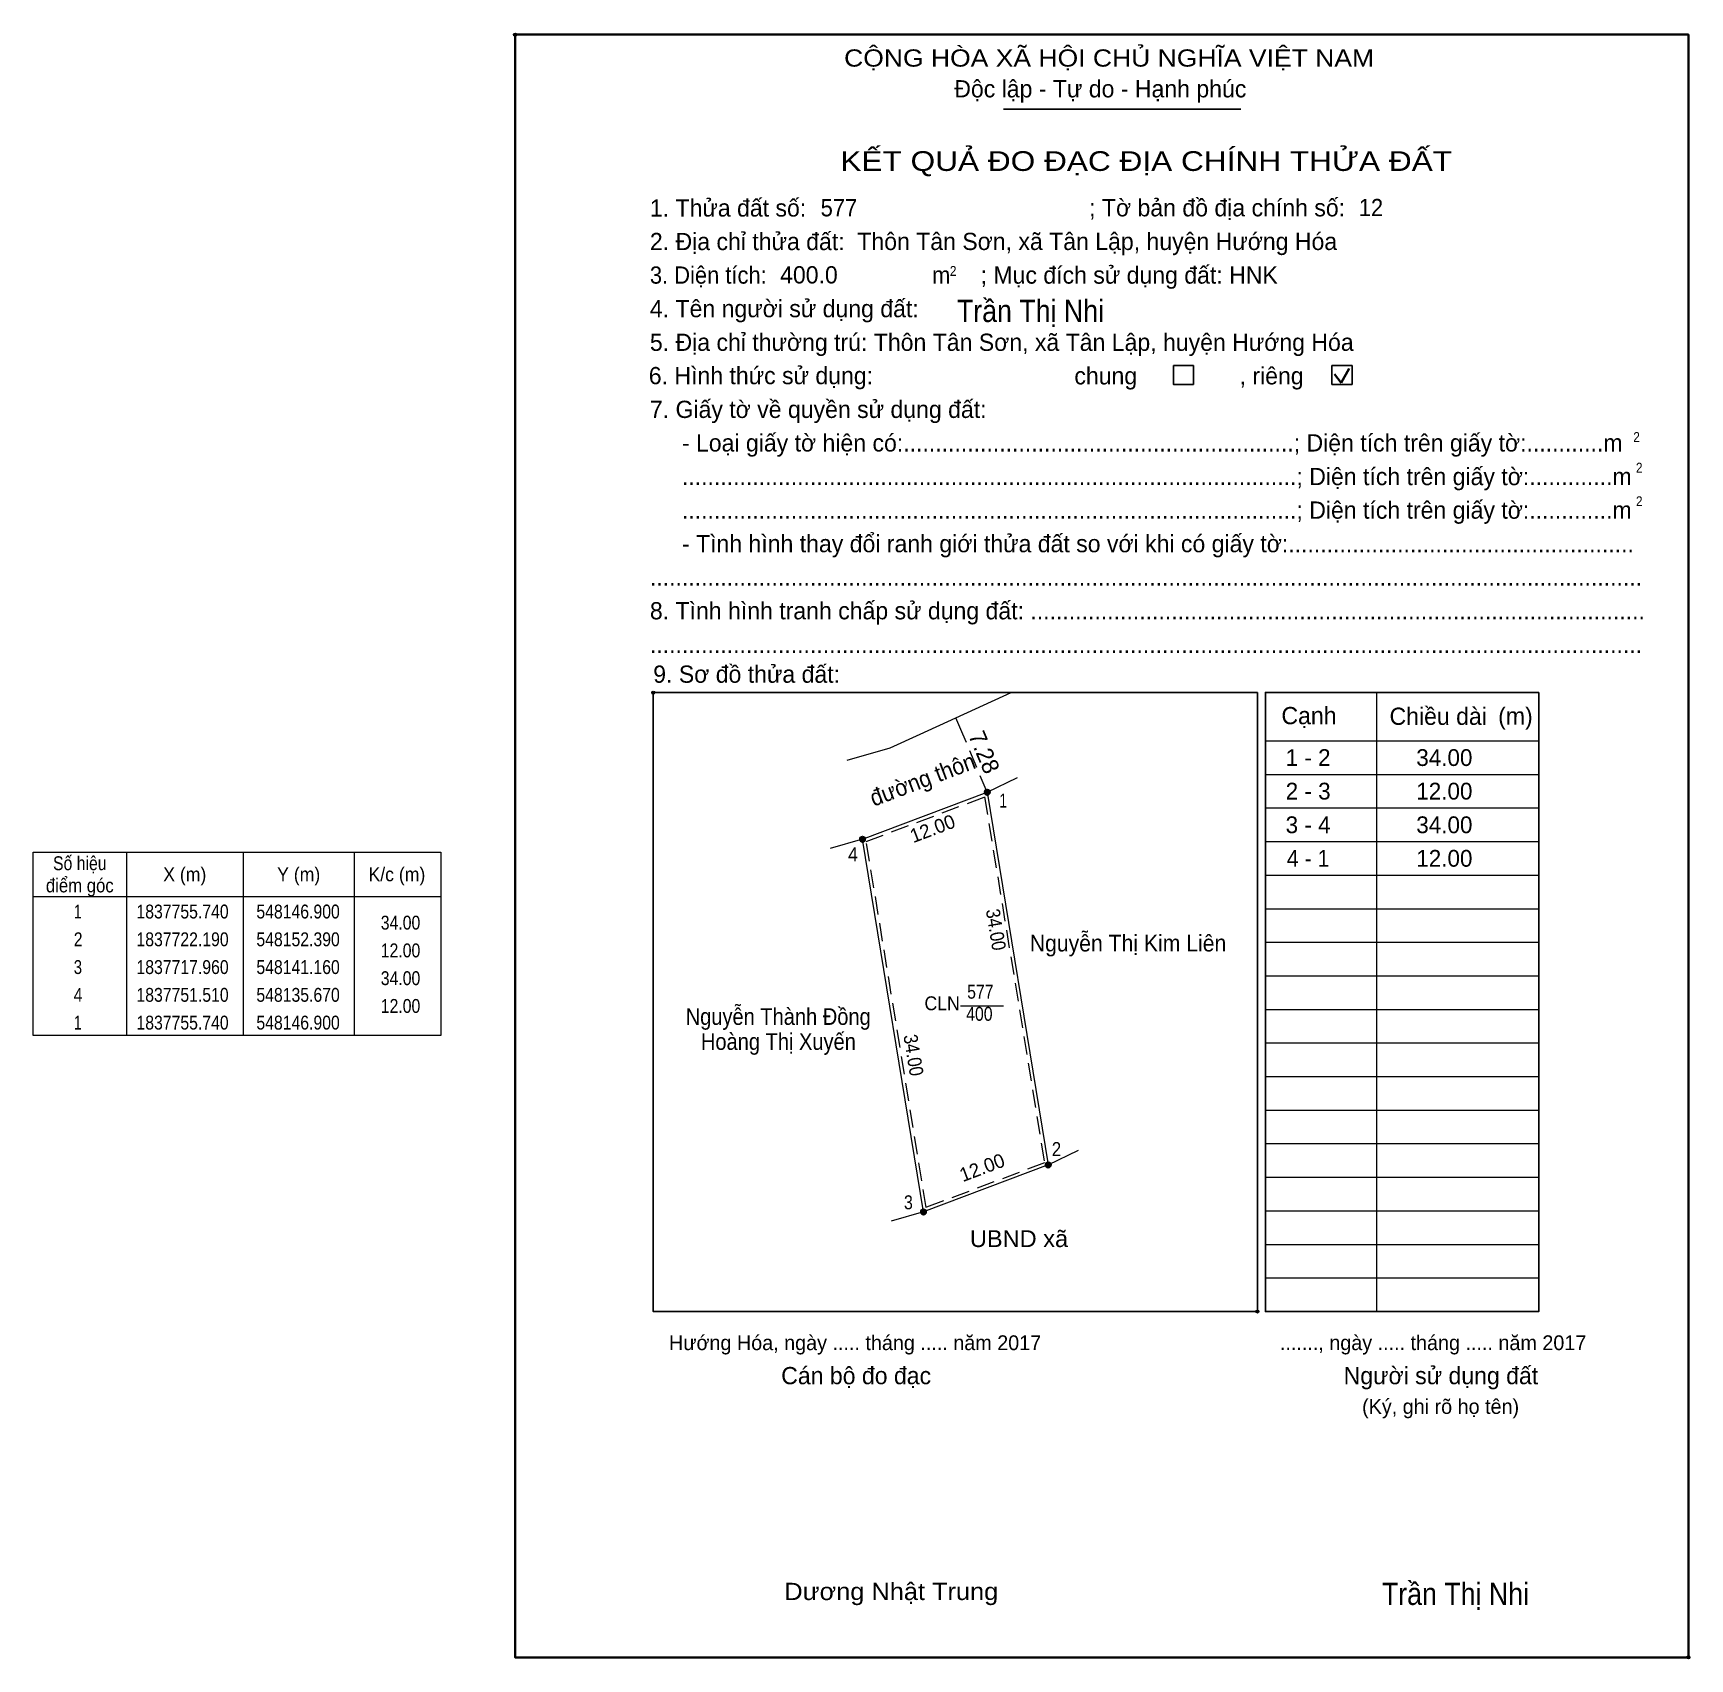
# Model space of a CAD drawing. Header units: metres. Extents: x 547712 to 548210, y 1837665 to 1837824.
# Drawn here: x 548061 to 548210.1, y 1837677.7 to 1837824.1 of the extents above; entities that cross this region are included whole.
import ezdxf
from ezdxf.enums import TextEntityAlignment as Align

# ---------------------------------------------------------------- set-up
doc = ezdxf.new("R2010")
doc.units = ezdxf.units.M
doc.header["$LTSCALE"] = 0.54
doc.header["$PDMODE"] = 32
doc.header["$PDSIZE"] = 0.27
doc.linetypes.add('MEDIUM_DASHED', pattern=[4.5, 3, -1.5])
for name, color, linetype, lineweight in [('1', 7, 'Continuous', 13), ('10', 7, 'Continuous', 13), ('11', 7, 'Continuous', 25), ('2', 7, 'Continuous', 35), ('27', 7, 'Continuous', 13), ('50', 7, 'Continuous', 25), ('63', 7, 'Continuous', 13)]:
    doc.layers.add(name, color=color, linetype=linetype, lineweight=lineweight)
for name, color, linetype in [('15', 7, 'Continuous'), ('36', 7, 'Continuous'), ('48', 7, 'Continuous'), ('52', 7, 'Continuous'), ('6', 7, 'Continuous'), ('9', 7, 'Continuous')]:
    doc.layers.add(name, color=color, linetype=linetype)

msp = doc.modelspace()

# ---------------------------------------------------------------- texts
at = {"layer": '1'}
for s, height, width, p in [('CỘNG HÒA XÃ HỘI CHỦ NGHĨA VIỆT NAM', 1.551, 1.15, (548134.01, 1837821.07)), ('3. Diện tích:', 1.551, 0.95, (548116.53, 1837801.53)), ('m', 1.551, 0.95, (548141.93, 1837801.53)), ('2', 0.8864, 0.9, (548143.53, 1837802.23)), ('2', 0.8864, 0.9, (548205.05, 1837787.28)), ('2', 0.8864, 0.9, (548205.29, 1837784.52)), ('2', 0.8864, 0.9, (548205.29, 1837781.5)), ('Dương Nhật Trung', 1.551, 1.1, (548128.63, 1837683.02))]:
    msp.add_text(s, height=height, dxfattribs=dict(at, width=width)).set_placement(p)
for s, height, p in [('Độc lập - Tự do - Hạnh phúc', 1.551, (548143.93, 1837818.3)), ('1. Thửa đất số:', 1.551, (548116.53, 1837807.57)), ('; Tờ bản đồ địa chính số:', 1.551, (548156.07, 1837807.59)), ('2. Địa chỉ thửa đất:', 1.551, (548116.53, 1837804.55)), ('; Mục đích sử dụng đất: HNK', 1.551, (548146.3, 1837801.53)), ('4. Tên người sử dụng đất:', 1.551, (548116.53, 1837798.51)), ('5. Địa chỉ thường trú: Thôn Tân Sơn, xã Tân Lập, huyện Hướng Hóa', 1.551, (548116.53, 1837795.48)), ('chung                , riêng', 1.551, (548154.74, 1837792.46)), ('7. Giấy tờ về quyền sử dụng đất:', 1.551, (548116.53, 1837789.44)), ('     - Loại giấy tờ hiện có:.............................................................; Diện tích trên giấy tờ:............m', 1.551, (548116.53, 1837786.42)), ('     ................................................................................................; Diện tích trên giấy tờ:.............m', 1.551, (548116.53, 1837783.39)), ('     ................................................................................................; Diện tích trên giấy tờ:.............m', 1.551, (548116.53, 1837780.37)), ('     - Tình hình thay đổi ranh giới thửa đất so với khi có giấy tờ:......................................................', 1.551, (548116.53, 1837777.35)), ('...........................................................................................................................................................', 1.551, (548116.53, 1837774.33)), ('8. Tình hình tranh chấp sử dụng đất: ................................................................................................', 1.551, (548116.53, 1837771.31)), ('...........................................................................................................................................................', 1.551, (548116.53, 1837768.28)), ('9. Sơ đồ thửa đất:', 1.551, (548116.83, 1837765.6)), ('Cạnh', 1.551, (548173.38, 1837761.87)), ('Chiều dài', 1.551, (548183.11, 1837761.81)), ('(m)', 1.551, (548192.89, 1837761.83)), ('Hướng Hóa, ngày ..... tháng ..... năm 2017', 1.33, (548118.25, 1837705.52)), ('......., ngày ..... tháng ..... năm 2017', 1.33, (548173.24, 1837705.52)), ('Cán bộ đo đạc', 1.551, (548128.35, 1837702.45)), ('Người sử dụng đất', 1.551, (548178.98, 1837702.45)), ('(Ký, ghi rõ họ tên)', 1.33, (548180.64, 1837699.78))]:
    msp.add_text(s, height=height, dxfattribs=at).set_placement(p)
for s, height, width, p in [('KẾT QUẢ ĐO ĐẠC ĐỊA CHÍNH THỬA ĐẤT', 1.773, 1.2, (548161.205, 1837811.68)), ('577', 1.25, 0.85, (548146.275, 1837737.16)), ('CLN', 1.25, 0.95, (548142.835, 1837736.12)), ('400', 1.25, 0.85, (548146.19, 1837735.17))]:
    msp.add_text(s, height=height, dxfattribs=dict(at, width=width)).set_placement(p, align=Align.CENTER)
at = {"layer": '10'}
msp.add_text('7.28', height=1.5, rotation=292.77, dxfattribs=at).set_placement((548145.18, 1837760.86))
at = {"layer": '10', "width": 0.95}
msp.add_text('đường thôn', height=1.5, rotation=20.64, dxfattribs=at).set_placement((548136.68, 1837754.44))
at = {"layer": '15', "width": 0.9}
for p in [(548150.79, 1837798.08), (548189.045, 1837682.58)]:
    msp.add_text('Trần Thị Nhi', height=2, dxfattribs=at).set_placement(p, align=Align.CENTER)
at = {"layer": '36'}
for s, height, width, p in [('Nguyễn Thị Kim Liên', 1.5, 0.95, (548159.57, 1837741.41)), ('Nguyễn Thành Đồng', 1.5, 0.9, (548128.08, 1837734.8)), ('Hoàng Thị Xuyến', 1.5, 0.9, (548128.095, 1837732.55)), ('UBND xã', 1.511, 1.05, (548149.755, 1837714.8))]:
    msp.add_text(s, height=height, dxfattribs=dict(at, width=width)).set_placement(p, align=Align.CENTER)
at = {"layer": '48'}
msp.add_text('6. Hình thức sử dụng:', height=1.551, dxfattribs=at).set_placement((548116.43, 1837792.48))
at = {"layer": '52'}
for s, p in [('1 - 2', (548175.78, 1837758.11)), ('34.00', (548188.045, 1837758.11)), ('2 - 3', (548175.785, 1837755.09)), ('12.00', (548188.045, 1837755.09)), ('3 - 4', (548175.78, 1837752.06)), ('34.00', (548188.045, 1837752.06)), ('12.00', (548188.045, 1837749.04))]:
    msp.add_text(s, height=1.511, dxfattribs=at).set_placement(p, align=Align.CENTER)
at = {"layer": '52', "width": 0.95}
msp.add_text('4 - 1', height=1.511, dxfattribs=at).set_placement((548175.78, 1837749.04), align=Align.CENTER)
at = {"layer": '6', "width": 0.95}
for s, p in [('577', (548131.9, 1837807.59)), ('12', (548180.34, 1837807.61))]:
    msp.add_text(s, height=1.551, dxfattribs=at).set_placement(p)
at = {"layer": '6'}
for s, p in [('Thôn Tân Sơn, xã Tân Lập, huyện Hướng Hóa', (548135.2, 1837804.56)), ('400.0', (548128.25, 1837801.55))]:
    msp.add_text(s, height=1.551, dxfattribs=at).set_placement(p)
at = {"layer": '63'}
for p in [(548142.1897, 1837751.8931), (548146.6497, 1837721.3731)]:
    msp.add_text('12.00', height=1.25, rotation=20.64, dxfattribs=at).set_placement(p, align=Align.CENTER)
for s, width, p in [('Số hiệu', 0.85, (548065.21, 1837748.73)), ('X (m)', 0.95, (548074.66, 1837747.73)), ('Y (m)', 0.95, (548084.915, 1837747.73)), ('K/c (m)', 0.95, (548093.755, 1837747.73)), ('điểm góc', 0.9, (548065.21, 1837746.73)), (' 1', 0.75, (548064.86, 1837744.38)), ('1837755.740', 0.85, (548074.46, 1837744.38)), ('548146.900', 0.85, (548084.86, 1837744.38)), (' 2', 0.85, (548064.865, 1837741.88)), ('1837722.190', 0.85, (548074.46, 1837741.88)), ('548152.390', 0.85, (548084.86, 1837741.88)), (' 3', 0.8, (548064.855, 1837739.38)), ('1837717.960', 0.85, (548074.46, 1837739.38)), ('548141.160', 0.85, (548084.86, 1837739.38)), (' 4', 0.85, (548064.86, 1837736.88)), ('1837751.510', 0.85, (548074.46, 1837736.88)), ('548135.670', 0.85, (548084.86, 1837736.88)), (' 1', 0.75, (548064.86, 1837734.38)), ('1837755.740', 0.85, (548074.46, 1837734.38)), ('548146.900', 0.85, (548084.86, 1837734.38))]:
    msp.add_text(s, height=1.25, dxfattribs=dict(at, width=width)).set_placement(p, align=Align.CENTER)
at = {"layer": '63', "width": 0.85}
for s, p in [('34.00', (548095.86, 1837743.38)), ('12.00', (548095.86, 1837740.88)), ('34.00', (548095.86, 1837738.38)), ('12.00', (548095.86, 1837735.88))]:
    msp.add_text(s, height=1.25, dxfattribs=at).set_placement(p, align=Align.RIGHT)
at = {"layer": '63', "width": 0.9}
for p in [(548147.0699, 1837743.2759), (548139.6499, 1837731.9759)]:
    msp.add_text('34.00', height=1.25, rotation=279.293, dxfattribs=at).set_placement(p, align=Align.CENTER)
at = {"layer": '9'}
for s, width, p in [('1', 0.75, (548148.335, 1837754.37)), ('4', 0.95, (548134.81, 1837749.52)), ('2', 0.9, (548153.13, 1837722.99)), ('3', 0.85, (548139.8, 1837718.2))]:
    msp.add_text(s, height=1.259, dxfattribs=dict(at, width=width)).set_placement(p, align=Align.CENTER)

# ---------------------------------------------------------------- hatches: boundary and pattern name
at = {"layer": '11'}
for points in [[(548147.1519, 1837755.74, 1), (548146.6481, 1837755.74, 1)], [(548135.9219, 1837751.51, 1), (548135.4181, 1837751.51, 1)], [(548152.6419, 1837722.19, 1), (548152.1381, 1837722.19, 1)], [(548141.4119, 1837717.96, 1), (548140.9081, 1837717.96, 1)], [(548141.4119, 1837717.96, 1), (548140.9081, 1837717.96, 1)]]:
    msp.add_hatch(color=256, dxfattribs=at).paths.add_polyline_path(points)

# ---------------------------------------------------------------- linework, layer by layer
at = {"layer": '1', "lineweight": 25}
for p, q in [((548148.37, 1837817.25), (548169.73, 1837817.25)), ((548196.54, 1837708.99), (548196.54, 1837764.73))]:
    msp.add_line(p, q, dxfattribs=at)
at = {"layer": '1', "lineweight": 35}
for p, q in [((548178.76, 1837792.59), (548179.49, 1837793.9)), ((548178.16, 1837793.37), (548178.76, 1837792.59))]:
    msp.add_line(p, q, dxfattribs=at)
at = {"layer": '1'}
for p, q in [((548181.93, 1837764.73), (548181.93, 1837708.99)), ((548171.93, 1837760.37), (548188.84, 1837760.37)), ((548188.84, 1837760.37), (548196.54, 1837760.37)), ((548171.93, 1837757.35), (548188.84, 1837757.35)), ((548188.84, 1837757.35), (548196.54, 1837757.35)), ((548171.93, 1837754.33), (548188.84, 1837754.33)), ((548188.84, 1837754.33), (548196.54, 1837754.33)), ((548171.93, 1837751.31), (548188.84, 1837751.31)), ((548188.84, 1837751.31), (548196.54, 1837751.31)), ((548171.93, 1837748.28), (548188.84, 1837748.28)), ((548188.84, 1837748.28), (548196.54, 1837748.28)), ((548171.93, 1837745.26), (548188.84, 1837745.26)), ((548188.84, 1837745.26), (548196.54, 1837745.26)), ((548171.93, 1837742.24), (548188.84, 1837742.24)), ((548188.84, 1837742.24), (548196.54, 1837742.24)), ((548171.93, 1837739.22), (548188.84, 1837739.22)), ((548188.84, 1837739.22), (548196.54, 1837739.22)), ((548171.93, 1837736.2), (548188.84, 1837736.2)), ((548188.84, 1837736.2), (548196.54, 1837736.2)), ((548171.93, 1837733.17), (548188.84, 1837733.17)), ((548188.84, 1837733.17), (548196.54, 1837733.17)), ((548171.93, 1837730.15), (548188.84, 1837730.15)), ((548188.84, 1837730.15), (548196.54, 1837730.15)), ((548171.93, 1837727.13), (548188.84, 1837727.13)), ((548188.84, 1837727.13), (548196.54, 1837727.13)), ((548171.93, 1837724.11), (548188.84, 1837724.11)), ((548188.84, 1837724.11), (548196.54, 1837724.11)), ((548171.93, 1837721.08), (548188.84, 1837721.08)), ((548188.84, 1837721.08), (548196.54, 1837721.08)), ((548171.93, 1837718.06), (548188.84, 1837718.06)), ((548188.84, 1837718.06), (548196.54, 1837718.06)), ((548171.93, 1837715.04), (548188.84, 1837715.04)), ((548188.84, 1837715.04), (548196.54, 1837715.04)), ((548171.93, 1837712.02), (548188.84, 1837712.02)), ((548188.84, 1837712.02), (548196.54, 1837712.02))]:
    msp.add_line(p, q, dxfattribs=at)
at = {"layer": '1', "lineweight": 25}
msp.add_lwpolyline([(548126.79, 1837708.99), (548116.83, 1837708.99), (548116.83, 1837764.71), (548171.22, 1837764.71), (548171.22, 1837708.99), (548160.63, 1837708.99)], close=True, dxfattribs=at)
msp.add_lwpolyline([(548196.54, 1837764.73), (548171.93, 1837764.73), (548171.93, 1837708.99), (548196.54, 1837708.99), (548196.54, 1837709.54)], dxfattribs=at)
at = {"layer": '1'}
msp.add_lwpolyline([(548146.9, 1837755.74), (548152.39, 1837722.19), (548141.16, 1837717.96), (548135.67, 1837751.51)], close=True, dxfattribs=at)
for p in [(548104.39, 1837823.95), (548116.83, 1837764.71), (548171.22, 1837708.99), (548210.01, 1837677.86)]:
    msp.add_point(p, dxfattribs=at)
at = {"layer": '10'}
for p, q in [((548140.85, 1837760.97), (548149.06, 1837764.73)), ((548138.15, 1837759.73), (548140.85, 1837760.97)), ((548134.3, 1837758.64), (548138.15, 1837759.73))]:
    msp.add_line(p, q, dxfattribs=at)
at = {"layer": '10', "linetype": 'MEDIUM_DASHED'}
for p, q in [((548144.7, 1837760.97), (548144.08, 1837762.45)), ((548146.9, 1837755.74), (548144.7, 1837760.97))]:
    msp.add_line(p, q, dxfattribs=at)
at = {"layer": '10'}
msp.add_lwpolyline([(548141.16, 1837717.96), (548135.67, 1837751.51), (548146.9, 1837755.74), (548152.39, 1837722.19)], close=True, dxfattribs=at)
at = {"layer": '10', "linetype": 'MEDIUM_DASHED'}
msp.add_lwpolyline([(548141.4, 1837718.37), (548136.01, 1837751.32), (548146.66, 1837755.33), (548152.05, 1837722.38)], close=True, dxfattribs=at)
at = {"layer": '11'}
for centre in [(548146.9, 1837755.74), (548135.67, 1837751.51), (548152.39, 1837722.19), (548141.16, 1837717.96), (548141.16, 1837717.96)]:
    msp.add_circle(centre, 0.2519, dxfattribs=at)
at = {"layer": '2'}
msp.add_lwpolyline([(548104.39, 1837823.95), (548210.01, 1837823.95), (548210.01, 1837677.86), (548104.39, 1837677.86)], close=True, dxfattribs=at)
at = {"layer": '27'}
for p, q in [((548146.9, 1837755.74), (548149.61, 1837757.08)), ((548135.67, 1837751.51), (548132.76, 1837750.69)), ((548152.39, 1837722.19), (548155.1, 1837723.52)), ((548141.16, 1837717.96), (548138.25, 1837717.14))]:
    msp.add_line(p, q, dxfattribs=at)
at = {"layer": '50'}
for points in [[(548163.65, 1837794.15), (548165.46, 1837794.15), (548165.46, 1837792.46), (548163.65, 1837792.46)], [(548177.92, 1837794.15), (548179.74, 1837794.15), (548179.74, 1837792.46), (548177.92, 1837792.46)]]:
    msp.add_lwpolyline(points, close=True, dxfattribs=at)
at = {"layer": '63'}
for p, q in [((548069.41, 1837750.35), (548069.41, 1837733.85)), ((548079.91, 1837750.35), (548079.91, 1837733.85)), ((548089.91, 1837750.35), (548089.91, 1837733.85)), ((548061.01, 1837746.35), (548097.71, 1837746.35)), ((548144.49, 1837736.51), (548148.37, 1837736.51))]:
    msp.add_line(p, q, dxfattribs=at)
msp.add_lwpolyline([(548061.01, 1837750.35), (548097.71, 1837750.35), (548097.71, 1837733.85), (548061.01, 1837733.85)], close=True, dxfattribs=at)

msp.set_redraw_order([(e.dxf.handle, doc.entitydb.next_handle()) for e in msp.query("TEXT MTEXT ATTDEF DIMENSION ARC_DIMENSION")])  # texts and dimensions are drawn at this point

doc.saveas('drawing.dxf')
